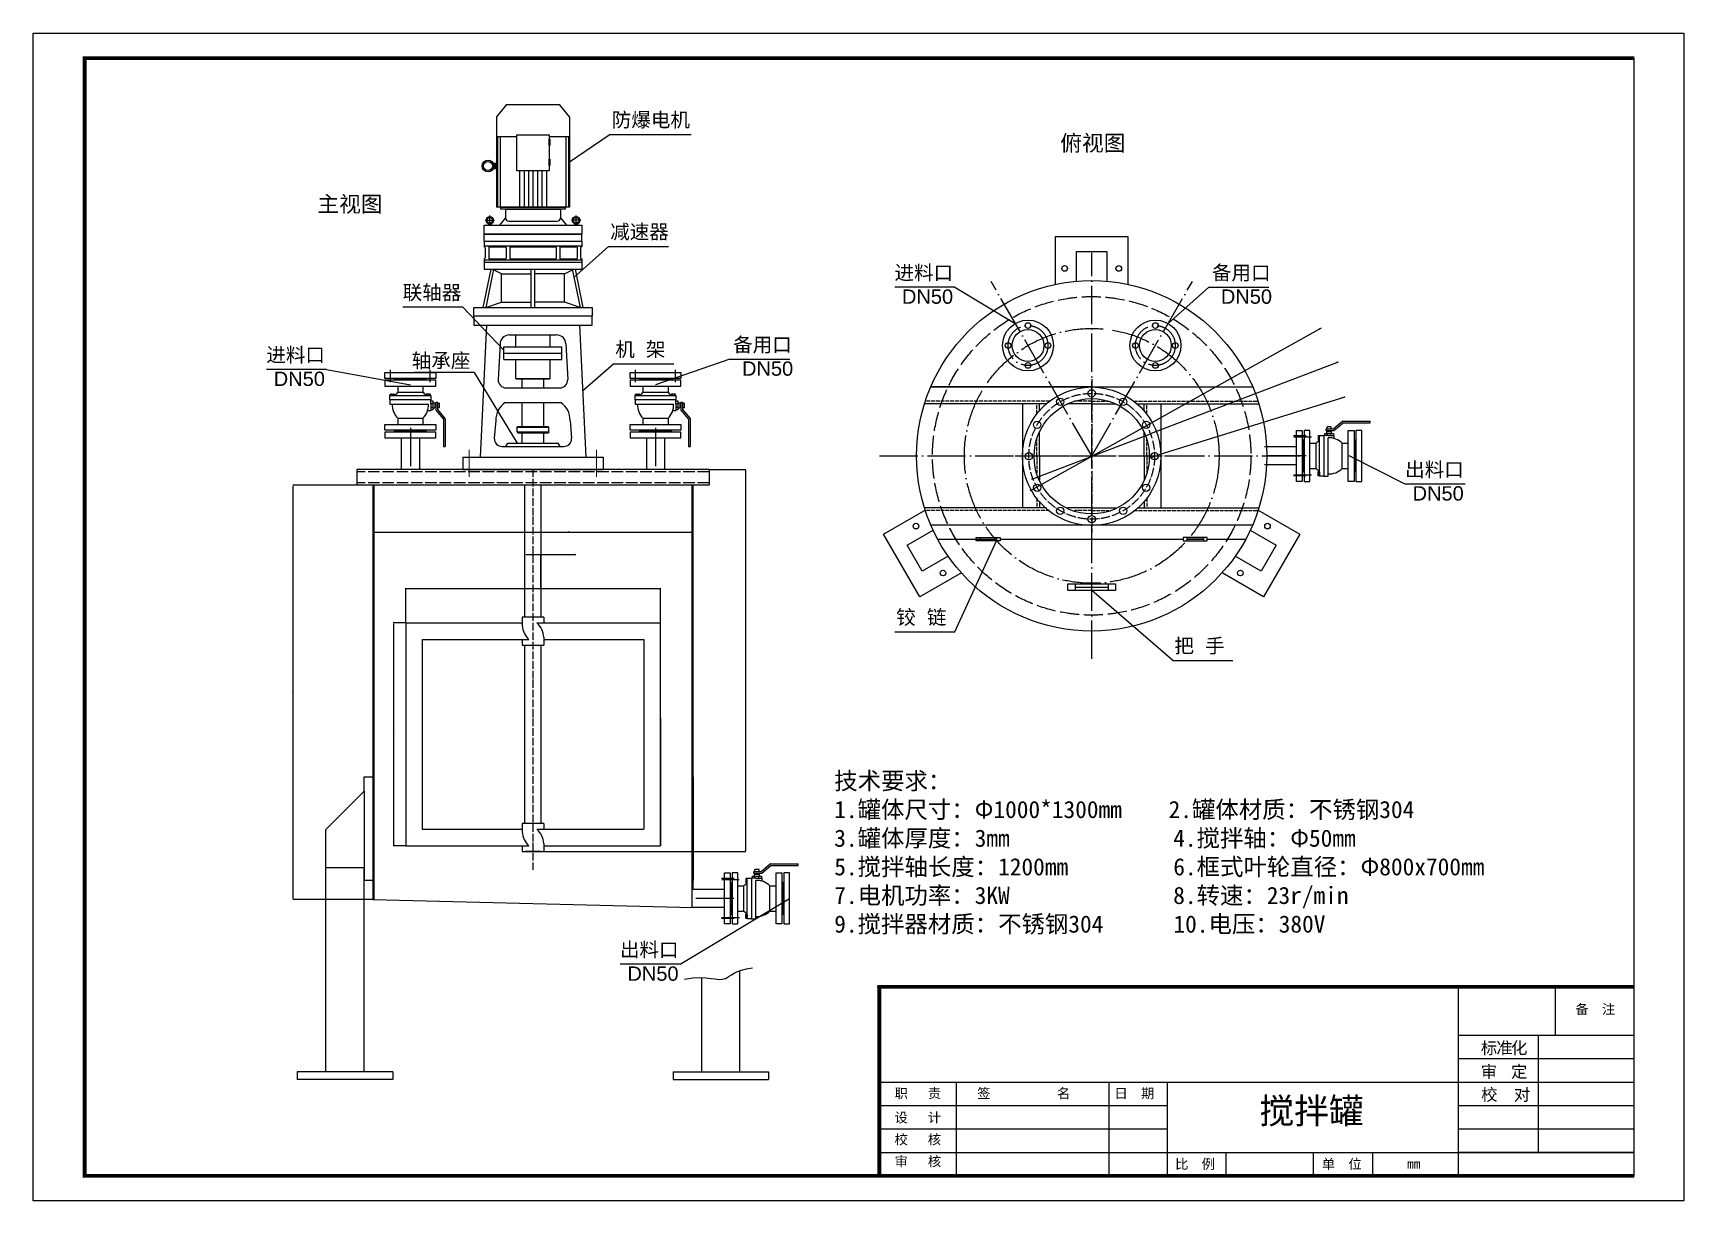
# Model space of a CAD drawing. Header units: millimetres. Extents: x 3187 to 8372, y 1217 to 4883.
import ezdxf

# ---------------------------------------------------------------- set-up
doc = ezdxf.new("R2010")
doc.units = ezdxf.units.MM
for name, pattern in [('ACAD_ISO02W100', [15, 12, -3]), ('ACAD_ISO04W100', [30, 24, -3, 0, -3]), ('ZXX-L', [3.28, 2.5, -0.3, 0.18, -0.3])]:
    doc.linetypes.add(name, pattern=pattern)
doc.layers.add('E 长中心线', color=3, linetype='ZXX-L', lineweight=18)
doc.layers.add('标注线', color=7, linetype='Continuous', lineweight=9)
for name, color, linetype in [('中心线', 1, 'ACAD_ISO04W100'), ('图层1', 2, 'ACAD_ISO02W100'), ('标注', 6, 'Continuous'), ('注释', 3, 'Continuous'), ('虚线', 7, 'ACAD_ISO02W100'), ('轴线', 1, 'ACAD_ISO04W100')]:
    doc.layers.add(name, color=color, linetype=linetype)
doc.styles.get("Standard").update_dxf_attribs({"font": 'arial.ttf'})
doc.styles.add('STYLE1', font='')
doc.styles.get('STYLE1').set_extended_font_data('FangSong_GB2312')
doc.dimstyles.new('ISO-25', dxfattribs={"dimtxt": 2.5, "dimasz": 2.5, "dimexe": 1.25, "dimexo": 0.625, "dimtad": 1, "dimtxsty": 'Standard', "dimcen": 2.5, "dimadec": 0, "dimazin": 0, "dimtfac": 1, "dimtmove": 0, "dimatfit": 3, "dimfxl": 0, "dimarcsym": 0})

msp = doc.modelspace()

# ---------------------------------------------------------------- texts
at = {"char_height": 50, "attachment_point": 1}
for s, insert in [('俯视图', (6412.95, 4562.85)), ('主视图', (4079.864, 4371.225))]:
    msp.add_mtext_dynamic_manual_height_columns(s, width=451.97245, gutter_width=12.5, heights=[0], dxfattribs=dict(at, insert=insert))
at = {"insert": (5703.075, 2562.618), "char_height": 53.9136, "width": 2170.93427, "attachment_point": 1}
msp.add_mtext('{\\fKaiTi_GB2312|b0|i0|c134|p49;技术要求：\\P1.罐体尺寸：Φ1000*1300mm    2.罐体材质：不锈钢304    \\P3.罐体厚度：3mm              4.搅拌轴：Φ50mm\\P5.搅拌轴长度：1200mm         6.框式叶轮直径：Φ800x700mm\\P7.电机功率：3KW              8.转速：23r/min\\P9.搅拌器材质：不锈钢304      10.电压：380V}', dxfattribs=at)
at = {"linetype": 'Continuous', "lineweight": -3, "char_height": 30.64964, "attachment_point": 1}
for s, insert, width in [('{\\fSimSun|b0|i0|c134|p54;备  注}', (8030.776, 1834.321), 410.52998), ('{\\fSimSun|b0|i0|c134|p54;职   责}', (5892.502, 1570.247), 283.58211), ('{\\fSimSun|b0|i0|c134|p54;签          名}', (6152.08, 1570.247), 356.97555), ('{\\fSimSun|b0|i0|c134|p54;日  期}', (6583.046, 1570.247), 283.58211), ('{\\fSimSun|b0|i0|c134|p54;设   计   }', (5892.502, 1494.245), 283.58211), ('{\\fSimSun|b0|i0|c134|p54;校   核   }', (5892.502, 1425.243), 283.58211), ('{\\fSimSun|b0|i0|c134|p54;审   核   }', (5892.502, 1356.492), 283.58211), ('{\\fSimSun|b0|i0|c134|p54;比  例}', (6773.562, 1348.254), 283.58211), ('{\\fSimSun|b0|i0|c134|p54;单  位}', (7234.314, 1348.254), 283.58211), ('{\\fSimSun|b0|i0|c134|p2;mm}', (7502.539, 1348.994), 283.58211)]:
    msp.add_mtext(s, dxfattribs=dict(at, insert=insert, width=width))
at = {"layer": '标注', "insert": (7038.368, 1539.643), "char_height": 80, "attachment_point": 1}
msp.add_mtext_dynamic_manual_height_columns('{\\fSimSun|b0|i0|c134|p34;\\C0;搅拌罐}', width=913.33857, gutter_width=12.5, heights=[0], dxfattribs=at)
at = {"layer": '标注线', "color": 7, "ltscale": 0.13, "attachment_point": 1, "style": 'STYLE1'}
for s, insert, char_height, width in [('标', (7733.658, 1716.186), 37.736, 47.23771), ('准', (7782.174, 1716.186), 37.736, 47.23771), ('化', (7828.58, 1716.186), 37.736, 47.23771), ('审', (7733.658, 1641.962), 37.736, 47.23771), ('定', (7828.58, 1641.962), 37.736, 47.23771), ('校  对', (7734.685, 1569.609), 37.7359, 190.2792)]:
    msp.add_mtext(s, dxfattribs=dict(at, insert=insert, char_height=char_height, width=width))
at = {"layer": '注释', "char_height": 45}
for s, width, insert, attachment_point in [('防爆电机', 451.97245, (5004.351, 4633.359), 1), ('减速器', 451.97245, (4999.265, 4282.014), 1), ('进料口\\PDN50', 188.80723, (6076.388, 4153.37), 3), ('\\pi4.9036;备用口\\P\\pi32.904;DN50', 188.80723, (6884.379, 4153.37), 1), ('联轴器', 451.97245, (4531.907, 4091.423), 3), ('进料口\\PDN50', 188.80723, (4103.419, 3895.348), 3), ('机  架', 451.97245, (5015.236, 3912.726), 1), ('\\pi4.9036;备用口\\P\\pi32.904;DN50', 188.80723, (5380.47, 3927.496), 1), ('轴承座', 451.97245, (4560.186, 3877.559), 3), ('出料口\\PDN50', 188.80723, (7680.129, 3535.684), 3), ('铰  链', 451.97245, (5897.737, 3071.897), 1), ('把  手', 451.97245, (6771.628, 2982.234), 1), ('出料口\\PDN50', 188.80723, (5214.076, 2028.194), 3)]:
    msp.add_mtext_dynamic_manual_height_columns(s, width=width, gutter_width=12.5, heights=[0], dxfattribs=dict(at, insert=insert, attachment_point=attachment_point))

# ---------------------------------------------------------------- blocks, each defined once
blk = doc.blocks.new('*D13')
at = {"layer": 'Defpoints', "color": 0, "transparency": 16777216}
for p in [(4781.8, 3245.9), (4731.8, 3135.7), (4781.8, 3138.5)]:
    blk.add_point(p, dxfattribs=at)
at = {"layer": '标注', "color": 0, "lineweight": -2, "transparency": 16777216}
for p, q in [((4731.8, 3136.3), (4731.8, 3247.1)), ((4734.3, 3245.9), (4779.3, 3245.9)), ((4781.8, 3139.1), (4781.8, 3247.1)), ((4781.8, 3245.9), (4891.2, 3245.9))]:
    blk.add_line(p, q, dxfattribs=at)
at = {"layer": '标注', "color": 0, "transparency": 16777216}
for points in [[(4734.3, 3246.3), (4734.3, 3245.5), (4731.8, 3245.9)], [(4779.3, 3246.3), (4779.3, 3245.5), (4781.8, 3245.9)]]:
    blk.add_solid(points, dxfattribs=at)
at = {"layer": '标注', "color": 0, "transparency": 16777216, "insert": (4887.4, 3247.9), "char_height": 2.5, "attachment_point": 5}
blk.add_mtext('%%C50', dxfattribs=at)
blk = doc.blocks.new('*D14')
at = {"layer": 'Defpoints', "color": 0, "transparency": 16777216}
for p in [(5256.8, 3316.7), (4256.8, 3207), (5256.8, 3213)]:
    blk.add_point(p, dxfattribs=at)
at = {"layer": '标注', "color": 0, "lineweight": -2, "transparency": 16777216}
for p, q in [((4256.8, 3207.7), (4256.8, 3318)), ((4259.3, 3316.7), (5254.3, 3316.7)), ((5256.8, 3213.6), (5256.8, 3318))]:
    blk.add_line(p, q, dxfattribs=at)
at = {"layer": '标注', "color": 0, "transparency": 16777216}
for points in [[(4259.3, 3317.1), (4259.3, 3316.3), (4256.8, 3316.7)], [(5254.3, 3317.1), (5254.3, 3316.3), (5256.8, 3316.7)]]:
    blk.add_solid(points, dxfattribs=at)
at = {"layer": '标注', "color": 0, "transparency": 16777216, "insert": (4872.4, 3318.7), "char_height": 2.5, "attachment_point": 5}
blk.add_mtext('%%C1000', dxfattribs=at)
blk = doc.blocks.new('*D15')
at = {"layer": 'Defpoints', "color": 0, "transparency": 16777216}
for p in [(5309.8, 3513.6), (4781.8, 2313.6), (5424.5, 2313.6)]:
    blk.add_point(p, dxfattribs=at)
at = {"layer": '标注', "color": 0, "lineweight": -2, "transparency": 16777216}
for p, q in [((5310.4, 3513.6), (5425.7, 3513.6)), ((5424.5, 3511.1), (5424.5, 2316.1)), ((4782.4, 2313.6), (5425.7, 2313.6))]:
    blk.add_line(p, q, dxfattribs=at)
at = {"layer": '标注', "color": 0, "transparency": 16777216}
for points in [[(5424, 3511.1), (5424.9, 3511.1), (5424.5, 3513.6)], [(5424, 2316.1), (5424.9, 2316.1), (5424.5, 2313.6)]]:
    blk.add_solid(points, dxfattribs=at)
at = {"layer": '标注', "color": 0, "transparency": 16777216, "insert": (5422.6, 2913.6), "char_height": 2.5, "attachment_point": 5, "rotation": 90}
blk.add_mtext('1200', dxfattribs=at)
blk = doc.blocks.new('110')
for p, q in [((1360484.2, 699181.6), (1360452.6, 699142.1)), ((1360682.1, 699142.1), (1360650.5, 699181.6)), ((1360452.6, 699142.1), (1360452.6, 698859.1)), ((1360682.1, 699142.1), (1360682.1, 698859.1)), ((1360452.6, 699081.1), (1360516.9, 699081.1)), ((1360456, 699081.1), (1360456, 698859.1)), ((1360464.2, 699081.1), (1360464.2, 698859.1)), ((1360617.7, 699081.1), (1360682.1, 699081.1)), ((1360670.5, 699081.1), (1360670.5, 698859.1)), ((1360678.7, 699081.1), (1360678.7, 698859.1)), ((1360448.3, 698979.3), (1360448.3, 698997)), ((1360525.1, 698972.8), (1360525.1, 698859.1)), ((1360539.2, 698972.8), (1360539.2, 698859.1)), ((1360553.3, 698972.8), (1360553.3, 698859.1)), ((1360567.3, 698972.8), (1360567.3, 698859.1)), ((1360581.4, 698972.8), (1360581.4, 698859.1)), ((1360595.5, 698972.8), (1360595.5, 698859.1)), ((1360609.5, 698972.8), (1360609.5, 698859.1)), ((1360682.1, 698859.1), (1360452.6, 698859.1)), ((1360480.8, 698825.7), (1360461.8, 698801.9)), ((1360480.8, 698852.1), (1360480.8, 698825.7)), ((1360653.7, 698852.1), (1360653.7, 698825.7)), ((1360653.7, 698825.7), (1360672.7, 698801.9))]:
    blk.add_line(p, q)
at = {"linetype": 'Continuous', "lineweight": -3}
for p, q in [((1360484.2, 699181.6), (1360650.5, 699181.6)), ((1360480.8, 698852.1), (1360653.7, 698852.1)), ((1360413.9, 698686.1), (1360720.6, 698686.1))]:
    blk.add_line(p, q, dxfattribs=at)
at = {"color": 0}
for p, q in [((1360417.2, 698817.8), (1360446.3, 698817.8)), ((1360427.4, 698801.9), (1360427.4, 698804.2)), ((1360427.4, 698803.6), (1360436.2, 698803.6)), ((1360427.4, 698801.9), (1360436.2, 698801.9)), ((1360431.8, 698801.9), (1360431.8, 698833.2)), ((1360436.2, 698801.9), (1360436.2, 698804.2)), ((1360491.4, 698815.1), (1360643.2, 698815.1)), ((1360717.4, 698817.8), (1360688.3, 698817.8)), ((1360698.4, 698801.9), (1360698.4, 698804.2)), ((1360707.2, 698803.6), (1360698.4, 698803.6)), ((1360707.2, 698801.9), (1360698.4, 698801.9)), ((1360702.8, 698801.9), (1360702.8, 698833.2)), ((1360707.2, 698801.9), (1360707.2, 698804.2)), ((1360413.9, 698752.6), (1360413.9, 698774.5)), ((1360413.9, 698774.5), (1360720.6, 698774.5)), ((1360413.9, 698752.6), (1360413.9, 698734.5)), ((1360413.9, 698752.6), (1360720.6, 698752.6)), ((1360720.6, 698752.6), (1360720.6, 698774.5)), ((1360720.6, 698752.6), (1360720.6, 698734.5)), ((1360413.9, 698737.6), (1360720.6, 698737.6)), ((1360413.9, 698734.5), (1360414.2, 698734.5)), ((1360417.5, 698731.2), (1360417.5, 698699.6)), ((1360428.5, 698732.3), (1360428.5, 698698.5)), ((1360430.7, 698734.5), (1360481, 698734.5)), ((1360483.2, 698732.3), (1360483.2, 698698.5)), ((1360494.2, 698732.3), (1360494.2, 698698.5)), ((1360496.4, 698734.5), (1360638.2, 698734.5)), ((1360640.4, 698732.3), (1360640.4, 698698.5)), ((1360651.3, 698732.3), (1360651.3, 698698.5)), ((1360653.5, 698734.5), (1360703.9, 698734.5)), ((1360706.1, 698732.3), (1360706.1, 698698.5)), ((1360717, 698731.2), (1360717, 698699.6)), ((1360720.3, 698734.5), (1360720.6, 698734.5)), ((1360434.9, 698664.2), (1360410.2, 698543.7)), ((1360413.9, 698696.4), (1360414.2, 698696.4)), ((1360413.9, 698696.4), (1360413.9, 698686.1)), ((1360413.9, 698693.8), (1360720.6, 698693.8)), ((1360413.9, 698686.1), (1360413.9, 698664.2)), ((1360413.9, 698686.1), (1360720.6, 698686.1)), ((1360413.9, 698664.2), (1360720.6, 698664.2)), ((1360443.8, 698664.2), (1360419.1, 698543.7)), ((1360430.7, 698696.4), (1360481, 698696.4)), ((1360468.7, 698649.7), (1360443.4, 698662.5)), ((1360468.7, 698560.9), (1360468.7, 698649.7)), ((1360468.7, 698649.7), (1360561.8, 698649.7)), ((1360496.4, 698696.4), (1360638.2, 698696.4)), ((1360561.8, 698543.7), (1360561.8, 698664.2)), ((1360572.8, 698543.7), (1360572.8, 698664.2)), ((1360665.9, 698649.7), (1360572.8, 698649.7)), ((1360653.5, 698696.4), (1360703.9, 698696.4)), ((1360665.9, 698649.7), (1360691.1, 698662.5)), ((1360665.9, 698560.9), (1360665.9, 698649.7)), ((1360690.8, 698664.2), (1360715.4, 698543.7)), ((1360699.7, 698664.2), (1360724.4, 698543.7)), ((1360720.3, 698696.4), (1360720.6, 698696.4)), ((1360720.6, 698696.4), (1360720.6, 698686.1)), ((1360720.6, 698686.1), (1360720.6, 698664.2)), ((1360419.1, 698543.7), (1360468.7, 698560.9)), ((1360468.7, 698560.9), (1360561.8, 698560.9)), ((1360665.9, 698560.9), (1360572.8, 698560.9)), ((1360715.4, 698543.7), (1360665.9, 698560.9)), ((1360421.4, 698488.9), (1360401.4, 698074.3)), ((1360492.9, 698457.6), (1360641.7, 698457.6)), ((1360513.4, 698420.1), (1360513.4, 698457.6)), ((1360621.2, 698420.1), (1360621.2, 698457.6)), ((1360713.2, 698488.9), (1360733.2, 698074.3)), ((1360463.8, 698429.8), (1360458.1, 698317.5)), ((1360476, 698420.1), (1360658.5, 698420.1)), ((1360476, 698400.2), (1360476, 698420.1)), ((1360476, 698380.3), (1360476, 698400.2)), ((1360476, 698400.2), (1360658.5, 698400.2)), ((1360658.5, 698400.2), (1360658.5, 698420.1)), ((1360658.5, 698380.3), (1360658.5, 698400.2)), ((1360670.7, 698429.8), (1360676.4, 698317.5)), ((1360476, 698380.3), (1360658.5, 698380.3)), ((1360513.4, 698321.3), (1360513.4, 698380.3)), ((1360513.4, 698321.3), (1360513.4, 698367.3)), ((1360621.2, 698321.3), (1360621.2, 698380.3)), ((1360621.2, 698321.3), (1360621.2, 698367.3)), ((1360483, 698291.5), (1360651.6, 698291.5)), ((1360513.4, 698321.3), (1360515, 698319.7)), ((1360513.4, 698321.3), (1360621.2, 698321.3)), ((1360515, 698319.7), (1360619.5, 698319.7)), ((1360515, 698319.7), (1360619.5, 698319.7)), ((1360533.3, 698291.5), (1360533.3, 698319.7)), ((1360601.3, 698291.5), (1360601.3, 698319.7)), ((1360621.2, 698321.3), (1360619.5, 698319.7)), ((1360479.9, 698245.5), (1360654.7, 698245.5)), ((1360533.3, 698170.1), (1360533.3, 698245.5)), ((1360601.3, 698170.1), (1360601.3, 698245.5)), ((1360450.8, 698189.7), (1360445.9, 698133.5)), ((1360683.7, 698189.7), (1360688.7, 698133.5)), ((1360517.5, 698167.6), (1360520, 698170.1)), ((1360517.5, 698153.5), (1360517.5, 698167.6)), ((1360617.1, 698167.6), (1360517.5, 698167.6)), ((1360517.5, 698153.5), (1360520, 698151)), ((1360517.5, 698153.5), (1360617.1, 698153.5)), ((1360520, 698170.1), (1360614.6, 698170.1)), ((1360520, 698151), (1360614.6, 698151)), ((1360533.3, 698117.7), (1360533.3, 698151)), ((1360601.3, 698117.7), (1360601.3, 698151)), ((1360617.1, 698167.6), (1360614.6, 698170.1)), ((1360617.1, 698153.5), (1360614.6, 698151)), ((1360617.1, 698153.5), (1360617.1, 698167.6)), ((1360470.7, 698107.6), (1360663.8, 698107.6)), ((1360481.6, 698107.6), (1360488.5, 698117.7)), ((1360488.5, 698117.7), (1360646.1, 698117.7)), ((1360653, 698107.6), (1360646.1, 698117.7)), ((1360347.3, 698074.3), (1360347.3, 698035.9)), ((1360347.3, 698074.3), (1360787.3, 698074.3)), ((1360347.3, 698035.9), (1360787.3, 698035.9)), ((1360787.3, 698074.3), (1360787.3, 698035.9))]:
    blk.add_line(p, q, dxfattribs=at)
for points in [[(1360516.9, 699086.1), (1360617.7, 699086.1), (1360617.7, 698972.8), (1360516.9, 698972.8)], [(1360617.7, 699072.5), (1360620.4, 699072.5), (1360620.4, 699052.5), (1360617.7, 699052.5)], [(1360617.7, 699009.4), (1360620.4, 699009.4), (1360620.4, 698989.4), (1360617.7, 698989.4)], [(1360444.8, 698997), (1360451.8, 698997), (1360451.8, 698979.3), (1360444.8, 698979.3)], [(1360466.6, 698859.1), (1360668, 698859.1), (1360668, 698852.1), (1360466.6, 698852.1)], [(1360413.9, 698801.9), (1360720.6, 698801.9), (1360720.6, 698774.5), (1360413.9, 698774.5)]]:
    blk.add_lwpolyline(points, close=True)
at = {"linetype": 'Continuous', "lineweight": -3}
for points in [[(1360381.4, 698543.7), (1360753.1, 698543.7), (1360753.1, 698516.3), (1360381.4, 698516.3)], [(1360381.4, 698488.9), (1360753.1, 698488.9), (1360753.1, 698516.3), (1360381.4, 698516.3)]]:
    blk.add_lwpolyline(points, close=True, dxfattribs=at)
for radius in [18.4, 14.5]:
    blk.add_circle((1360426.3, 698988.2), radius)
at = {"color": 0}
for centre, radius in [((1360431.8, 698817.8), 11.8), ((1360431.8, 698817.8), 9.12), ((1360702.8, 698817.8), 11.8), ((1360702.8, 698817.8), 9.12)]:
    blk.add_circle(centre, radius, dxfattribs=at)
for centre, radius, start, end in [((1360423, 698804.2), 4.38, 0, 57.2084), ((1360440.5, 698804.2), 4.38, 122.7916, 180), ((1360491.4, 698825.7), 10.5, 180, 270), ((1360643.2, 698825.7), 10.5, 270, 0), ((1360694, 698804.2), 4.38, 0, 57.2084), ((1360711.5, 698804.2), 4.38, 122.7916, 180), ((1360414.2, 698731.2), 3.29, 0, 90), ((1360414.2, 698699.6), 3.29, 270, 0), ((1360430.7, 698732.3), 2.19, 90, 180), ((1360430.7, 698698.5), 2.19, 180, 270), ((1360481, 698732.3), 2.19, 0, 90), ((1360481, 698698.5), 2.19, 270, 0), ((1360496.4, 698732.3), 2.19, 90, 180), ((1360496.4, 698698.5), 2.19, 180, 270), ((1360638.2, 698732.3), 2.19, 0, 90), ((1360638.2, 698698.5), 2.19, 270, 0), ((1360653.5, 698732.3), 2.19, 90, 180), ((1360653.5, 698698.5), 2.19, 180, 270), ((1360703.9, 698732.3), 2.19, 0, 90), ((1360703.9, 698698.5), 2.19, 270, 0), ((1360720.3, 698731.2), 3.29, 90, 180), ((1360720.3, 698699.6), 3.29, 180, 270), ((1360492.9, 698428.6), 29, 90, 177.553), ((1360641.7, 698428.6), 29, 2.447, 90), ((1360483, 698316.4), 24.9, 177.553, 270), ((1360651.6, 698316.4), 24.9, 270, 2.447), ((1360516, 698191.2), 65.2, 123.6957, 181.3187), ((1360618.5, 698191.2), 65.2, 358.6813, 56.3043), ((1360470.7, 698132.5), 24.9, 177.553, 270), ((1360663.8, 698132.5), 24.9, 270, 2.447)]:
    blk.add_arc(centre, radius, start, end, dxfattribs=at)
at = {"layer": 'E 长中心线', "color": 1, "ltscale": 50}
for p, q in [((1360367.3, 698012.5), (1360367.3, 698097.2)), ((1360767.3, 698012.5), (1360767.3, 698097.2))]:
    blk.add_line(p, q, dxfattribs=at)
blk = doc.blocks.new('*D12')
at = {"layer": 'Defpoints', "color": 0, "transparency": 16777216}
for p in [(4003.6, 3463.6), (4203.8, 3463.6), (4253.8, 2163.6)]:
    blk.add_point(p, dxfattribs=at)
at = {"layer": '标注', "color": 0, "lineweight": -2, "transparency": 16777216}
for p, q in [((4203.1, 3463.6), (4002.4, 3463.6)), ((4003.6, 2166.1), (4003.6, 3461.1)), ((4253.1, 2163.6), (4002.4, 2163.6))]:
    blk.add_line(p, q, dxfattribs=at)
at = {"layer": '标注', "color": 0, "transparency": 16777216}
for points in [[(4003.2, 3461.1), (4004, 3461.1), (4003.6, 3463.6)], [(4003.2, 2166.1), (4004, 2166.1), (4003.6, 2163.6)]]:
    blk.add_solid(points, dxfattribs=at)
at = {"layer": '标注', "color": 0, "transparency": 16777216, "insert": (4001.7, 2813.6), "char_height": 2.5, "attachment_point": 5, "rotation": 90}
blk.add_mtext('1300', dxfattribs=at)
blk = doc.blocks.new('*D16')
at = {"layer": 'Defpoints', "color": 0, "transparency": 16777216}
for p in [(4357.1, 3031.5), (4319, 2331.5), (4357.1, 2331.5)]:
    blk.add_point(p, dxfattribs=at)
at = {"layer": '标注', "color": 0, "lineweight": -2, "transparency": 16777216}
for p, q in [((4356.5, 3031.5), (4317.7, 3031.5)), ((4319, 3029), (4319, 2334)), ((4356.5, 2331.5), (4317.7, 2331.5))]:
    blk.add_line(p, q, dxfattribs=at)
at = {"layer": '标注', "color": 0, "transparency": 16777216}
for points in [[(4318.6, 3029), (4319.4, 3029), (4319, 3031.5)], [(4318.6, 2334), (4319.4, 2334), (4319, 2331.5)]]:
    blk.add_solid(points, dxfattribs=at)
at = {"layer": '标注', "color": 0, "transparency": 16777216, "insert": (4317.1, 2681.5), "char_height": 2.5, "attachment_point": 5, "rotation": 90}
blk.add_mtext('700', dxfattribs=at)
blk = doc.blocks.new('*D17')
at = {"layer": 'Defpoints', "color": 0, "transparency": 16777216}
for p in [(5157.1, 3139.3), (4357.1, 3031.5), (5157.1, 3031.5)]:
    blk.add_point(p, dxfattribs=at)
at = {"layer": '标注', "color": 0, "lineweight": -2, "transparency": 16777216}
for p, q in [((4357.1, 3032.1), (4357.1, 3140.6)), ((4359.6, 3139.3), (5154.6, 3139.3)), ((5157.1, 3032.1), (5157.1, 3140.6))]:
    blk.add_line(p, q, dxfattribs=at)
at = {"layer": '标注', "color": 0, "transparency": 16777216}
for points in [[(4359.6, 3139.8), (4359.6, 3138.9), (4357.1, 3139.3)], [(5154.6, 3139.8), (5154.6, 3138.9), (5157.1, 3139.3)]]:
    blk.add_solid(points, dxfattribs=at)
at = {"layer": '标注', "color": 0, "transparency": 16777216, "insert": (4757.1, 3141.2), "char_height": 2.5, "attachment_point": 5}
blk.add_mtext('{\\fISOCPEUR|b0|i0|c0|p34;%%C}800', dxfattribs=at)
blk = doc.blocks.new('*D18')
at = {"layer": 'Defpoints', "color": 0, "transparency": 16777216}
for p in [(6701.6, 3660.6), (6321.7, 3448.7)]:
    blk.add_point(p, dxfattribs=at)
at = {"layer": '标注', "color": 0, "lineweight": -2, "transparency": 16777216}
for p, q in [((7231.9, 3956.4), (6703.8, 3661.8)), ((6321.7, 3448.7), (6701.6, 3660.6)), ((6319.5, 3447.5), (6317.3, 3446.3))]:
    blk.add_line(p, q, dxfattribs=at)
at = {"layer": '标注', "color": 0, "transparency": 16777216}
for points in [[(6703.6, 3662.2), (6704, 3661.5), (6701.6, 3660.6)], [(6319.3, 3447.8), (6319.7, 3447.1), (6321.7, 3448.7)]]:
    blk.add_solid(points, dxfattribs=at)
at = {"layer": '标注', "color": 0, "transparency": 16777216, "insert": (7226.8, 3955.8), "char_height": 2.5, "attachment_point": 5, "rotation": 29.1535}
blk.add_mtext('∅435', dxfattribs=at)
blk = doc.blocks.new('*D19')
at = {"layer": 'Defpoints', "color": 0, "transparency": 16777216}
for p in [(6696.1, 3625.2), (6327.1, 3484.1)]:
    blk.add_point(p, dxfattribs=at)
at = {"layer": '标注', "color": 0, "lineweight": -2, "transparency": 16777216}
for p, q in [((7285.8, 3850.5), (6698.5, 3626)), ((6327.1, 3484.1), (6696.1, 3625.2)), ((6324.8, 3483.2), (6322.5, 3482.4))]:
    blk.add_line(p, q, dxfattribs=at)
at = {"layer": '标注', "color": 0, "transparency": 16777216}
for points in [[(6698.3, 3626.4), (6698.6, 3625.7), (6696.1, 3625.2)], [(6324.7, 3483.6), (6325, 3482.9), (6327.1, 3484.1)]]:
    blk.add_solid(points, dxfattribs=at)
at = {"layer": '标注', "color": 0, "transparency": 16777216, "insert": (7280.6, 3850.7), "char_height": 2.5, "attachment_point": 5, "rotation": 20.9164}
blk.add_mtext('∅395', dxfattribs=at)
blk = doc.blocks.new('*D20')
at = {"layer": 'Defpoints', "color": 0, "transparency": 16777216}
for p in [(6698.2, 3551.2), (6720.1, 3558.1)]:
    blk.add_point(p, dxfattribs=at)
at = {"layer": '标注', "color": 0, "lineweight": -2, "transparency": 16777216}
for p, q in [((7306.3, 3740.6), (6722.5, 3558.8)), ((6695.8, 3550.5), (6693.4, 3549.7)), ((6698.2, 3551.2), (6720.1, 3558.1))]:
    blk.add_line(p, q, dxfattribs=at)
at = {"layer": '标注', "color": 0, "transparency": 16777216}
for points in [[(6695.6, 3550.9), (6695.9, 3550.1), (6698.2, 3551.2)], [(6722.4, 3559.2), (6722.6, 3558.4), (6720.1, 3558.1)]]:
    blk.add_solid(points, dxfattribs=at)
at = {"layer": '标注', "color": 0, "transparency": 16777216, "insert": (7299.8, 3740.6), "char_height": 2.5, "attachment_point": 5, "rotation": 17.2948}
blk.add_mtext('12-%%C23', dxfattribs=at)

# ---------------------------------------------------------------- dimensions: what is measured, and where the dimension line sits
at = {"layer": '标注'}
for p1, p2, picture, middle in [((6321.684, 3448.692), (6701.577, 3660.603), '*D18', (7227.763, 3954.119)), ((6327.145, 3484.139), (6696.116, 3625.156), '*D19', (7281.323, 3848.817))]:
    dim = msp.add_diameter_dim_2p(p1=p1, p2=p2, dimstyle='ISO-25', dxfattribs=at)
    dim.commit()
    dim.dimension.update_dxf_attribs({"geometry": picture, "text_midpoint": middle, "dimtype": 163})
dim = msp.add_diameter_dim_2p(p1=(6698.15, 3551.229), p2=(6720.111, 3558.067), text='12-%%C23', dimstyle='ISO-25', dxfattribs=at)
dim.commit()
dim.dimension.update_dxf_attribs({"geometry": '*D20', "text_midpoint": (7300.417, 3738.754), "dimtype": 163})
for base, p1, p2, picture, middle in [((5424.463, 2313.593), (5309.773, 3513.593), (4781.773, 2313.593), '*D15', (5422.561, 2913.593)), ((4003.603, 3463.593), (4253.773, 2163.593), (4203.773, 3463.593), '*D12', (4001.701, 2813.593)), ((4318.99, 2331.475), (4357.127, 3031.475), (4357.127, 2331.475), '*D16', (4317.089, 2681.475))]:
    dim = msp.add_linear_dim(base=base, p1=p1, p2=p2, angle=90, dimstyle='ISO-25', dxfattribs=at)
    dim.commit()
    dim.dimension.update_dxf_attribs({"geometry": picture, "text_midpoint": middle})
for base, p1, p2, text, picture, middle in [((5256.773, 3316.71), (4256.773, 3207.039), (5256.773, 3212.967), '%%C<>', '*D14', (4872.409, 3316.71)), ((4781.773, 3245.889), (4731.773, 3135.705), (4781.773, 3138.458), '%%C<>', '*D13', (4887.398, 3245.889)), ((5157.127, 3139.346), (4357.127, 3031.475), (5157.127, 3031.475), '{\\fISOCPEUR|b0|i0|c0|p34;%%C}<>', '*D17', (4757.127, 3139.346))]:
    dim = msp.add_linear_dim(base=base, p1=p1, p2=p2, text=text, dimstyle='ISO-25', dxfattribs=at)
    dim.commit()
    dim.dimension.update_dxf_attribs({"geometry": picture, "text_midpoint": middle, "dimtype": 160})

# ---------------------------------------------------------------- linework, layer by layer
for p, q in [((8215.58, 1295.758), (8215.58, 4804.425)), ((6398.23, 4244.952), (6625.03, 4244.952)), ((6398.23, 4094.134), (6398.23, 4244.952)), ((6625.03, 4244.952), (6625.03, 4094.134)), ((6464.38, 4197.702), (6558.88, 4197.702)), ((6464.38, 4103.918), (6464.38, 4197.702)), ((6558.88, 4197.702), (6558.88, 4103.918)), ((4291.833, 3817.128), (4451.833, 3817.128)), ((4291.833, 3799.128), (4291.833, 3817.128)), ((4451.833, 3799.128), (4291.833, 3799.128)), ((4451.833, 3793.128), (4291.833, 3793.128)), ((4291.833, 3793.128), (4291.833, 3775.128)), ((4309.333, 3817.128), (4309.333, 3817.128)), ((4451.833, 3817.128), (4451.833, 3799.128)), ((4451.833, 3775.128), (4451.833, 3793.128)), ((5061.714, 3817.128), (5221.714, 3817.128)), ((5061.714, 3799.128), (5061.714, 3817.128)), ((5221.714, 3799.128), (5061.714, 3799.128)), ((5221.714, 3793.128), (5061.714, 3793.128)), ((5061.714, 3793.128), (5061.714, 3775.128)), ((5079.214, 3817.128), (5079.214, 3817.128)), ((5221.714, 3817.128), (5221.714, 3799.128)), ((5221.714, 3775.128), (5221.714, 3793.128)), ((4291.833, 3775.128), (4451.833, 3775.128)), ((4309.333, 3775.128), (4309.333, 3775.128)), ((4312.364, 3748.767), (4312.364, 3746.325)), ((4319.265, 3748.767), (4319.265, 3746.325)), ((4332.359, 3775.128), (4332.359, 3755.65)), ((4332.359, 3755.65), (4411.307, 3755.65)), ((4411.307, 3775.128), (4411.307, 3755.65)), ((4424.401, 3748.767), (4424.401, 3746.325)), ((4431.302, 3748.767), (4431.302, 3746.325)), ((5061.714, 3775.128), (5221.714, 3775.128)), ((5079.214, 3775.128), (5079.214, 3775.128)), ((5082.244, 3748.767), (5082.244, 3746.325)), ((5089.146, 3748.767), (5089.146, 3746.325)), ((5102.24, 3775.128), (5102.24, 3755.65)), ((5102.24, 3755.65), (5181.188, 3755.65)), ((5181.188, 3775.128), (5181.188, 3755.65)), ((5194.281, 3748.767), (5194.281, 3746.325)), ((5201.183, 3748.767), (5201.183, 3746.325)), ((6511.63, 3772.148), (6005.904, 3772.148)), ((6005.904, 3772.148), (7017.357, 3772.148)), ((4426.232, 3698.615), (4435.912, 3698.615)), ((4435.912, 3728.478), (4442.227, 3728.478)), ((4435.912, 3720.138), (4442.227, 3720.138)), ((4435.912, 3718.12), (4435.912, 3698.615)), ((4435.912, 3709.198), (4442.227, 3709.198)), ((4442.227, 3700.858), (4435.912, 3700.858)), ((4442.227, 3728.478), (4442.227, 3700.858)), ((4442.227, 3722.414), (4448.476, 3722.414)), ((4442.227, 3706.922), (4448.476, 3706.922)), ((4448.476, 3722.414), (4448.476, 3706.922)), ((4448.476, 3719.261), (4451.546, 3719.261)), ((4448.476, 3710.075), (4451.546, 3710.075)), ((4451.546, 3724.665), (4451.546, 3699.875)), ((4451.546, 3724.665), (4456.546, 3724.665)), ((4451.546, 3699.875), (4475.715, 3670.854)), ((4456.546, 3724.665), (4456.546, 3701.684)), ((4456.546, 3721.254), (4462.87, 3721.254)), ((4456.546, 3708.082), (4462.87, 3708.082)), ((4456.546, 3701.684), (4480.484, 3672.941)), ((4462.87, 3708.082), (4462.87, 3721.254)), ((5196.112, 3698.615), (5205.792, 3698.615)), ((5205.792, 3728.478), (5212.107, 3728.478)), ((5205.792, 3720.138), (5212.107, 3720.138)), ((5205.792, 3718.12), (5205.792, 3698.615)), ((5205.792, 3709.198), (5212.107, 3709.198)), ((5212.107, 3700.858), (5205.792, 3700.858)), ((5212.107, 3728.478), (5212.107, 3700.858)), ((5212.107, 3722.414), (5218.356, 3722.414)), ((5212.107, 3706.922), (5218.356, 3706.922)), ((5218.356, 3722.414), (5218.356, 3706.922)), ((5218.356, 3719.261), (5221.426, 3719.261)), ((5218.356, 3710.075), (5221.426, 3710.075)), ((5221.426, 3724.665), (5221.426, 3699.875)), ((5221.426, 3724.665), (5226.426, 3724.665)), ((5221.426, 3699.875), (5245.596, 3670.854)), ((5226.426, 3724.665), (5226.426, 3701.684)), ((5226.426, 3721.254), (5232.751, 3721.254)), ((5226.426, 3708.082), (5232.751, 3708.082)), ((5226.426, 3701.684), (5250.364, 3672.941)), ((5232.751, 3708.082), (5232.751, 3721.254)), ((6369.238, 3719.058), (5986.372, 3719.058)), ((6294.134, 3719.058), (6294.134, 3392.845)), ((6347.224, 3698.344), (6347.224, 3719.058)), ((6511.63, 3719.058), (6435.932, 3719.058)), ((6511.63, 3719.058), (6587.329, 3719.058)), ((6654.023, 3719.058), (7036.889, 3719.058)), ((6676.037, 3698.344), (6676.037, 3719.058)), ((6729.127, 3719.058), (6729.127, 3392.845)), ((4291.833, 3654.662), (4451.833, 3654.662)), ((4291.833, 3636.662), (4291.833, 3654.662)), ((4451.833, 3636.662), (4291.833, 3636.662)), ((4451.833, 3630.662), (4291.833, 3630.662)), ((4291.833, 3630.662), (4291.833, 3612.662)), ((4309.333, 3654.662), (4309.333, 3654.662)), ((4332.359, 3674.051), (4332.359, 3654.662)), ((4332.359, 3674.051), (4411.307, 3674.051)), ((4411.307, 3674.263), (4411.307, 3654.662)), ((4451.833, 3654.662), (4451.833, 3636.662)), ((4451.833, 3612.662), (4451.833, 3630.662)), ((4475.715, 3670.854), (4475.715, 3585.791)), ((4480.715, 3672.301), (4480.715, 3585.791)), ((5061.714, 3654.662), (5221.714, 3654.662)), ((5061.714, 3636.662), (5061.714, 3654.662)), ((5221.714, 3636.662), (5061.714, 3636.662)), ((5221.714, 3630.662), (5061.714, 3630.662)), ((5061.714, 3630.662), (5061.714, 3612.662)), ((5079.214, 3654.662), (5079.214, 3654.662)), ((5102.24, 3674.051), (5102.24, 3654.662)), ((5102.24, 3674.051), (5181.188, 3674.051)), ((5181.188, 3674.263), (5181.188, 3654.662)), ((5221.714, 3654.662), (5221.714, 3636.662)), ((5221.714, 3612.662), (5221.714, 3630.662)), ((5245.596, 3670.854), (5245.596, 3585.791)), ((5250.596, 3672.301), (5250.596, 3585.791)), ((6347.224, 3555.952), (6347.224, 3631.651)), ((6676.037, 3555.952), (6676.037, 3631.651)), ((7155.039, 3475.952), (7155.039, 3635.952)), ((7155.039, 3635.952), (7173.039, 3635.952)), ((7173.039, 3635.952), (7173.039, 3475.952)), ((7197.039, 3635.952), (7179.039, 3635.952)), ((7179.039, 3635.952), (7179.039, 3475.952)), ((7197.039, 3475.952), (7197.039, 3635.952)), ((7247.502, 3640.664), (7270.483, 3640.664)), ((7247.502, 3635.664), (7247.502, 3640.664)), ((7247.502, 3635.664), (7272.293, 3635.664)), ((7249.754, 3626.345), (7249.754, 3632.594)), ((7249.754, 3632.594), (7265.245, 3632.594)), ((7250.913, 3640.664), (7250.913, 3646.989)), ((7264.086, 3646.989), (7250.913, 3646.989)), ((7252.906, 3632.594), (7252.906, 3635.664)), ((7262.093, 3632.594), (7262.093, 3635.664)), ((7264.086, 3640.664), (7264.086, 3646.989)), ((7265.245, 3626.345), (7265.245, 3632.594)), ((7270.483, 3640.664), (7299.226, 3664.602)), ((7272.293, 3635.664), (7301.314, 3659.834)), ((7299.866, 3664.834), (7386.376, 3664.834)), ((7301.314, 3659.834), (7386.376, 3659.834)), ((7317.506, 3475.952), (7317.506, 3635.952)), ((7317.506, 3635.952), (7335.506, 3635.952)), ((7335.506, 3635.952), (7335.506, 3475.952)), ((7359.506, 3635.952), (7341.506, 3635.952)), ((7341.506, 3635.952), (7341.506, 3475.952)), ((7359.506, 3475.952), (7359.506, 3635.952)), ((7386.376, 3659.834), (7386.376, 3664.834)), ((4291.833, 3612.662), (4451.833, 3612.662)), ((4309.333, 3612.662), (4309.333, 3612.662)), ((4343.333, 3612.662), (4343.333, 3513.593)), ((4400.333, 3612.662), (4400.333, 3513.593)), ((4475.715, 3585.791), (4480.715, 3585.791)), ((5061.714, 3612.662), (5221.714, 3612.662)), ((5079.214, 3612.662), (5079.214, 3612.662)), ((5113.214, 3612.662), (5113.214, 3513.593)), ((5170.214, 3612.662), (5170.214, 3513.593)), ((5245.596, 3585.791), (5250.596, 3585.791)), ((7154.932, 3584.452), (7053.994, 3584.452)), ((7197.039, 3595.426), (7216.517, 3595.426)), ((7216.517, 3516.478), (7216.517, 3595.426)), ((7223.401, 3615.421), (7225.842, 3615.421)), ((7223.401, 3608.519), (7225.842, 3608.519)), ((7243.689, 3620.03), (7243.689, 3626.345)), ((7243.689, 3626.345), (7271.309, 3626.345)), ((7252.03, 3620.03), (7252.03, 3626.345)), ((7254.047, 3620.03), (7273.552, 3620.03)), ((7262.969, 3620.03), (7262.969, 3626.345)), ((7271.309, 3626.345), (7271.309, 3620.03)), ((7273.552, 3610.35), (7273.552, 3620.03)), ((7297.905, 3595.426), (7317.506, 3595.426)), ((7298.116, 3516.478), (7298.116, 3595.426)), ((6347.224, 3555.952), (6347.224, 3480.253)), ((6676.037, 3555.952), (6676.037, 3480.253)), ((7154.932, 3527.452), (7053.994, 3527.452)), ((7056.994, 3527.375), (7056.994, 3527.452)), ((5309.773, 3513.593), (4203.773, 3513.593)), ((4203.773, 3513.593), (4203.773, 3463.593)), ((4756.773, 3513.593), (4781.773, 3513.593)), ((5309.773, 3513.593), (5309.773, 3463.593)), ((7155.039, 3493.452), (7155.039, 3493.452)), ((7173.039, 3475.952), (7155.039, 3475.952)), ((7179.039, 3475.952), (7197.039, 3475.952)), ((7197.039, 3516.478), (7216.517, 3516.478)), ((7197.039, 3493.452), (7197.039, 3493.452)), ((7223.401, 3503.384), (7225.842, 3503.384)), ((7223.401, 3496.482), (7225.842, 3496.482)), ((7298.116, 3516.478), (7317.506, 3516.478)), ((7317.506, 3493.452), (7317.506, 3493.452)), ((7335.506, 3475.952), (7317.506, 3475.952)), ((7341.506, 3475.952), (7359.506, 3475.952)), ((7359.506, 3493.452), (7359.506, 3493.452)), ((5309.773, 3463.593), (4203.773, 3463.593)), ((4253.773, 3463.593), (4253.773, 2163.593)), ((4256.773, 3463.593), (4256.773, 2163.517)), ((4256.773, 3463.593), (4256.773, 2163.593)), ((4731.773, 3049.356), (4731.773, 3463.593)), ((4781.773, 3463.593), (4781.773, 3049.356)), ((5256.773, 2138.066), (5256.773, 3463.593)), ((5259.773, 2195.066), (5259.773, 3463.593)), ((5858.239, 3309.659), (5988.851, 3385.068)), ((6369.238, 3392.845), (5986.372, 3392.845)), ((6347.224, 3413.559), (6347.224, 3392.845)), ((6511.63, 3392.845), (6435.932, 3392.845)), ((6511.63, 3392.845), (6587.329, 3392.845)), ((6654.023, 3392.845), (7036.889, 3392.845)), ((6676.037, 3413.559), (6676.037, 3392.845)), ((7034.41, 3385.068), (7165.022, 3309.659)), ((5932.234, 3275.996), (6013.452, 3322.888)), ((6005.904, 3339.756), (7017.357, 3339.756)), ((7009.808, 3322.888), (7091.027, 3275.996)), ((5971.639, 3113.244), (5858.239, 3309.659)), ((5979.484, 3194.157), (5932.234, 3275.996)), ((7091.027, 3275.996), (7043.777, 3194.157)), ((7165.022, 3309.659), (7051.622, 3113.244)), ((6060.702, 3241.049), (5979.484, 3194.157)), ((7043.777, 3194.157), (6962.558, 3241.049)), ((6102.251, 3188.653), (5971.639, 3113.244)), ((7051.622, 3113.244), (6921.01, 3188.653)), ((4357.127, 3031.475), (4357.127, 2331.475)), ((4357.127, 3031.475), (4723.118, 3031.475)), ((4723.118, 3049.356), (4723.118, 3023.698)), ((4790.429, 3049.356), (4723.118, 3049.356)), ((4769.363, 3031.475), (5157.127, 3031.475)), ((4790.429, 3049.356), (4790.429, 3031.475)), ((5157.127, 2331.475), (5157.127, 3031.475)), ((4409.23, 2979.371), (4409.23, 2383.578)), ((4409.23, 2979.371), (4744.184, 2979.371)), ((4723.118, 2979.371), (4723.118, 2961.49)), ((4723.118, 2961.49), (4790.429, 2961.49)), ((4731.773, 2401.46), (4731.773, 2961.49)), ((4781.773, 2961.49), (4781.773, 2401.46)), ((4790.429, 2987.148), (4790.429, 2961.49)), ((4790.429, 2979.371), (5105.023, 2979.371)), ((5105.023, 2979.371), (5105.023, 2383.578)), ((5157.127, 2732.596), (5157.127, 2331.475)), ((4226.502, 2503.275), (4226.502, 2548.343)), ((4226.502, 2548.343), (4253.773, 2548.343)), ((4253.773, 2548.343), (4253.773, 2223.006)), ((5259.773, 2548.343), (5259.773, 2223.006)), ((4226.502, 2503.275), (4106.502, 2383.275)), ((4226.502, 2503.275), (4226.502, 2252.915)), ((4723.118, 2401.46), (4723.118, 2375.802)), ((4790.429, 2401.46), (4723.118, 2401.46)), ((4790.429, 2401.46), (4790.429, 2383.578)), ((4106.507, 1621.995), (4106.503, 2383.276)), ((4409.23, 2383.578), (4723.118, 2383.578)), ((4769.363, 2383.578), (5105.023, 2383.578)), ((4790.429, 2339.251), (4790.429, 2313.593)), ((4357.127, 2331.475), (4744.184, 2331.475)), ((4723.118, 2331.475), (4723.118, 2313.593)), ((4723.118, 2313.593), (4790.429, 2313.593)), ((4781.773, 2313.593), (4731.773, 2313.593)), ((4790.429, 2331.475), (5157.127, 2331.475)), ((4106.502, 2263.275), (4226.502, 2263.275)), ((4226.507, 1621.995), (4226.502, 2263.275)), ((4226.502, 2263.275), (4226.502, 2223.006)), ((5358.041, 2086.566), (5358.041, 2246.566)), ((5358.041, 2246.566), (5376.041, 2246.566)), ((5376.041, 2246.566), (5376.041, 2086.566)), ((5400.041, 2246.566), (5382.041, 2246.566)), ((5382.041, 2246.566), (5382.041, 2086.566)), ((5400.041, 2086.566), (5400.041, 2246.566)), ((5446.691, 2230.644), (5446.691, 2236.96)), ((5446.691, 2236.96), (5474.311, 2236.96)), ((5450.504, 2251.278), (5473.485, 2251.278)), ((5450.504, 2246.278), (5450.504, 2251.278)), ((5450.504, 2246.278), (5475.294, 2246.278)), ((5452.755, 2236.96), (5452.755, 2243.208)), ((5452.755, 2243.208), (5468.247, 2243.208)), ((5453.915, 2251.278), (5453.915, 2257.603)), ((5467.087, 2257.603), (5453.915, 2257.603)), ((5455.031, 2230.644), (5455.031, 2236.96)), ((5455.908, 2243.208), (5455.908, 2246.278)), ((5457.049, 2230.644), (5476.554, 2230.644)), ((5465.094, 2243.208), (5465.094, 2246.278)), ((5465.971, 2230.644), (5465.971, 2236.96)), ((5467.087, 2251.278), (5467.087, 2257.603)), ((5468.247, 2236.96), (5468.247, 2243.208)), ((5473.485, 2251.278), (5502.228, 2275.217)), ((5474.311, 2236.96), (5474.311, 2230.644)), ((5475.294, 2246.278), (5504.315, 2270.448)), ((5476.554, 2220.965), (5476.554, 2230.644)), ((5502.868, 2275.448), (5589.378, 2275.448)), ((5504.315, 2270.448), (5589.378, 2270.448)), ((5520.507, 2086.566), (5520.507, 2246.566)), ((5520.507, 2246.566), (5538.507, 2246.566)), ((5538.507, 2246.566), (5538.507, 2086.566)), ((5562.507, 2246.566), (5544.507, 2246.566)), ((5544.507, 2246.566), (5544.507, 2086.566)), ((5562.507, 2086.566), (5562.507, 2246.566)), ((5589.378, 2270.448), (5589.378, 2275.448)), ((4253.773, 2223.006), (4226.502, 2223.006)), ((5357.711, 2195.066), (5256.773, 2195.066)), ((5400.041, 2206.04), (5419.519, 2206.04)), ((5419.519, 2127.092), (5419.519, 2206.04)), ((5426.402, 2226.035), (5428.844, 2226.035)), ((5426.402, 2219.133), (5428.844, 2219.133)), ((5500.906, 2206.04), (5520.507, 2206.04)), ((5501.118, 2127.092), (5501.118, 2206.04)), ((4253.773, 2163.593), (5259.773, 2137.989)), ((5357.711, 2138.066), (5256.773, 2138.066)), ((5259.773, 2137.989), (5259.773, 2138.066)), ((5400.041, 2127.092), (5419.519, 2127.092)), ((5501.118, 2127.092), (5520.507, 2127.092)), ((5358.041, 2104.066), (5358.041, 2104.066)), ((5376.041, 2086.566), (5358.041, 2086.566)), ((5382.041, 2086.566), (5400.041, 2086.566)), ((5400.041, 2104.066), (5400.041, 2104.066)), ((5426.402, 2113.998), (5428.844, 2113.998)), ((5426.402, 2107.096), (5428.844, 2107.096)), ((5520.507, 2104.066), (5520.507, 2104.066)), ((5538.507, 2086.566), (5520.507, 2086.566)), ((5544.507, 2086.566), (5562.507, 2086.566)), ((5562.507, 2104.066), (5562.507, 2104.066)), ((5407.04, 1621.995), (5407.044, 1940.118)), ((5287.04, 1621.995), (5287.044, 1918.132)), ((7663.498, 1737.112), (8215.58, 1737.112)), ((4316.507, 1621.995), (4016.507, 1621.995)), ((4016.507, 1621.995), (4016.507, 1597.995)), ((4316.507, 1621.995), (4316.507, 1597.995)), ((5197.04, 1621.995), (5497.04, 1621.995)), ((5197.04, 1621.995), (5197.04, 1597.995)), ((5497.04, 1621.995), (5497.04, 1597.995)), ((4316.507, 1597.995), (4016.507, 1597.995)), ((5197.04, 1597.995), (5497.04, 1597.995))]:
    msp.add_line(p, q)
at = {"color": 1, "linetype": 'ACAD_ISO04W100', "lineweight": -3, "ltscale": 1.2}
for p, q in [((6511.63, 3796.639), (6511.63, 3315.264)), ((6270.821, 3555.952), (6752.44, 3555.952))]:
    msp.add_line(p, q, dxfattribs=at)
at = {"color": 1, "ltscale": 50}
for p, q in [((7146.829, 3615.943), (7201.934, 3615.943)), ((7146.456, 3495.96), (7202.306, 3495.96)), ((5349.83, 2226.557), (5404.935, 2226.557)), ((5349.458, 2106.574), (5405.307, 2106.574))]:
    msp.add_line(p, q, dxfattribs=at)
at = {"color": 0}
msp.add_line((4616.773, 3513.593), (4896.773, 3513.593), dxfattribs=at)
at = {"color": 4}
for p, q in [((6027.614, 3294.746), (6166.171, 3294.746)), ((6160.871, 3299.83), (6160.871, 3289.662)), ((6160.871, 3294.746), (6212.479, 3294.746)), ((6160.871, 3294.746), (6212.479, 3294.746)), ((6212.479, 3299.83), (6212.479, 3289.662)), ((6224.065, 3294.746), (6799.196, 3294.746)), ((6810.782, 3299.83), (6810.782, 3289.662)), ((6810.782, 3294.746), (6862.39, 3294.746)), ((6862.39, 3294.746), (6810.782, 3294.746)), ((6862.39, 3299.83), (6862.39, 3289.662)), ((6873.976, 3294.746), (6995.646, 3294.746)), ((6460.022, 3153.92), (6460.022, 3133.585)), ((6460.022, 3143.752), (6563.238, 3143.752)), ((6563.238, 3153.92), (6563.238, 3133.585))]:
    msp.add_line(p, q, dxfattribs=at)
at = {"linetype": 'Continuous', "lineweight": -3}
for p, q in [((5838.272, 1889.132), (8215.58, 1889.132)), ((5838.629, 1889.132), (8215.58, 1889.132)), ((5838.629, 1889.132), (8215.936, 1889.132)), ((7663.498, 1295.758), (7663.498, 1889.13)), ((7968.132, 1737.112), (7968.132, 1889.132)), ((7914.971, 1369.317), (7914.971, 1737.112)), ((8215.58, 1663.553), (7663.498, 1663.553)), ((5850.802, 1589.994), (8215.58, 1589.994)), ((6087.025, 1295.758), (6087.025, 1589.994)), ((6566.261, 1295.758), (6566.261, 1589.994)), ((6750.159, 1295.758), (6750.159, 1589.994)), ((5850.802, 1516.435), (6750.159, 1516.435)), ((7663.498, 1516.435), (8215.58, 1516.435)), ((5850.641, 1442.876), (6750.159, 1442.876)), ((7663.498, 1442.876), (8215.58, 1442.876)), ((5850.641, 1369.316), (6750.159, 1369.316)), ((6750.159, 1369.316), (8215.58, 1369.316)), ((6932.634, 1370.268), (6932.634, 1295.758)), ((7206.828, 1370.268), (7206.828, 1295.758)), ((7393.871, 1370.268), (7393.871, 1295.758)), ((8215.58, 1369.317), (7663.498, 1369.317)), ((5850.616, 1295.758), (8215.58, 1295.758))]:
    msp.add_line(p, q, dxfattribs=at)
at = {"lineweight": -3}
msp.add_lwpolyline([(3186.648, 4883.221), (8371.787, 4883.221), (8371.787, 1216.962), (3186.648, 1216.962)], close=True, dxfattribs=at)
at = {"linetype": 'Continuous', "lineweight": -3, "const_width": 12.26}
for points in [[(8215.58, 4804.425), (3349.19, 4804.425), (3349.19, 1295.758)], [(8215.58, 1295.758), (3349.19, 1295.758), (3349.19, 4804.425)], [(5838.629, 1889.123), (8215.58, 1889.132)], [(5844.668, 1889.123), (5844.668, 1295.758)]]:
    msp.add_lwpolyline(points, dxfattribs=at)
for points in [[(4321.833, 3799.128), (4321.833, 3796.128), (4421.833, 3796.128), (4421.833, 3799.128)], [(4321.833, 3793.128), (4321.833, 3796.128), (4421.833, 3796.128), (4421.833, 3793.128)], [(5091.714, 3799.128), (5091.714, 3796.128), (5191.714, 3796.128), (5191.714, 3799.128)], [(5091.714, 3793.128), (5091.714, 3796.128), (5191.714, 3796.128), (5191.714, 3793.128)], [(4435.912, 3718.12), (4435.912, 3731.723), (4307.755, 3731.723), (4307.755, 3718.12), (4428.509, 3718.12)], [(5205.792, 3718.12), (5205.792, 3731.723), (5077.635, 3731.723), (5077.635, 3718.12), (5198.389, 3718.12)], [(4321.833, 3636.662), (4321.833, 3633.662), (4421.833, 3633.662), (4421.833, 3636.662)], [(4321.833, 3630.662), (4321.833, 3633.662), (4421.833, 3633.662), (4421.833, 3630.662)], [(5091.714, 3636.662), (5091.714, 3633.662), (5191.714, 3633.662), (5191.714, 3636.662)], [(5091.714, 3630.662), (5091.714, 3633.662), (5191.714, 3633.662), (5191.714, 3630.662)], [(7173.039, 3505.952), (7176.039, 3505.952), (7176.039, 3605.952), (7173.039, 3605.952)], [(7179.039, 3505.952), (7176.039, 3505.952), (7176.039, 3605.952), (7179.039, 3605.952)], [(7254.047, 3620.03), (7240.445, 3620.03), (7240.445, 3491.873), (7254.047, 3491.873), (7254.047, 3612.627)], [(7335.506, 3505.952), (7338.506, 3505.952), (7338.506, 3605.952), (7335.506, 3605.952)], [(7341.506, 3505.952), (7338.506, 3505.952), (7338.506, 3605.952), (7341.506, 3605.952)], [(5457.049, 2230.644), (5443.446, 2230.644), (5443.446, 2102.487), (5457.049, 2102.487), (5457.049, 2223.241)], [(5376.041, 2116.566), (5379.041, 2116.566), (5379.041, 2216.566), (5376.041, 2216.566)], [(5382.041, 2116.566), (5379.041, 2116.566), (5379.041, 2216.566), (5382.041, 2216.566)], [(5538.507, 2116.566), (5541.507, 2116.566), (5541.507, 2216.566), (5538.507, 2216.566)], [(5544.507, 2116.566), (5541.507, 2116.566), (5541.507, 2216.566), (5544.507, 2216.566)]]:
    msp.add_lwpolyline(points)
for points in [[(4307.755, 3745.325), (4435.912, 3745.325), (4435.912, 3731.723), (4307.755, 3731.723)], [(4309.77, 3749.767), (4321.86, 3749.767), (4322.86, 3748.767), (4322.86, 3746.325), (4321.86, 3745.325), (4309.77, 3745.325), (4308.77, 3746.325), (4308.77, 3748.767)], [(4433.897, 3749.767), (4421.806, 3749.767), (4420.806, 3748.767), (4420.806, 3746.325), (4421.806, 3745.325), (4433.897, 3745.325), (4434.897, 3746.325), (4434.897, 3748.767)], [(5077.635, 3745.325), (5205.792, 3745.325), (5205.792, 3731.723), (5077.635, 3731.723)], [(5079.65, 3749.767), (5091.74, 3749.767), (5092.74, 3748.767), (5092.74, 3746.325), (5091.74, 3745.325), (5079.65, 3745.325), (5078.65, 3746.325), (5078.65, 3748.767)], [(5203.777, 3749.767), (5191.687, 3749.767), (5190.687, 3748.767), (5190.687, 3746.325), (5191.687, 3745.325), (5203.777, 3745.325), (5204.777, 3746.325), (5204.777, 3748.767)], [(7222.401, 3618.015), (7222.401, 3605.925), (7223.401, 3604.925), (7225.842, 3604.925), (7226.842, 3605.925), (7226.842, 3618.015), (7225.842, 3619.015), (7223.401, 3619.015)], [(7226.842, 3491.873), (7226.842, 3620.03), (7240.445, 3620.03), (7240.445, 3491.873)], [(7222.401, 3493.888), (7222.401, 3505.978), (7223.401, 3506.978), (7225.842, 3506.978), (7226.842, 3505.978), (7226.842, 3493.888), (7225.842, 3492.888), (7223.401, 3492.888)], [(5425.402, 2228.629), (5425.402, 2216.539), (5426.402, 2215.539), (5428.844, 2215.539), (5429.844, 2216.539), (5429.844, 2228.629), (5428.844, 2229.629), (5426.402, 2229.629)], [(5429.844, 2102.487), (5429.844, 2230.644), (5443.446, 2230.644), (5443.446, 2102.487)], [(5425.402, 2104.502), (5425.402, 2116.592), (5426.402, 2117.592), (5428.844, 2117.592), (5429.844, 2116.592), (5429.844, 2104.502), (5428.844, 2103.502), (5426.402, 2103.502)]]:
    msp.add_lwpolyline(points, close=True)
at = {"color": 4}
for points in [[(6149.285, 3299.83), (6224.065, 3299.83), (6224.065, 3289.662), (6149.285, 3289.662)], [(6873.976, 3299.83), (6799.196, 3299.83), (6799.196, 3289.662), (6873.976, 3289.662)], [(6436.85, 3153.92), (6586.411, 3153.92), (6586.411, 3133.585), (6436.85, 3133.585)]]:
    msp.add_lwpolyline(points, close=True, dxfattribs=at)
for centre, radius in [((6426.58, 4144.296), 8.82), ((6596.68, 4144.296), 8.82), ((6511.63, 3555.952), 550), ((6311.63, 3902.362), 80), ((6311.63, 3902.362), 50), ((6311.63, 3964.862), 9), ((6711.63, 3902.362), 80), ((6711.63, 3902.362), 50), ((6711.63, 3964.862), 9), ((6249.13, 3902.362), 9), ((6374.13, 3902.362), 9), ((6649.13, 3902.362), 9), ((6774.13, 3902.362), 9), ((6311.63, 3839.862), 9), ((6711.63, 3839.862), 9), ((5959.584, 3335.435), 8.82), ((7063.677, 3335.435), 8.82), ((6044.634, 3188.124), 8.82), ((6978.627, 3188.124), 8.82)]:
    msp.add_circle(centre, radius)
at = {"lineweight": -3}
for centre, radius in [((6511.63, 3554.648), 217.5), ((6511.63, 3554.648), 181), ((6412.88, 3725.688), 11.5), ((6511.63, 3752.148), 11.5), ((6610.38, 3725.688), 11.5), ((6340.59, 3653.398), 11.5), ((6682.67, 3653.398), 11.5), ((6314.13, 3554.648), 11.5), ((6709.13, 3554.648), 11.5), ((6340.59, 3455.898), 11.5), ((6682.67, 3455.898), 11.5), ((6412.88, 3383.608), 11.5), ((6610.38, 3383.608), 11.5), ((6511.63, 3357.148), 11.5)]:
    msp.add_circle(centre, radius, dxfattribs=at)
at = {"color": 1, "linetype": 'ACAD_ISO04W100', "lineweight": -3, "ltscale": 1.2}
msp.add_circle((6511.63, 3554.648), 197.5, dxfattribs=at)
for centre, radius, start, end in [((4311.364, 3748.767), 1, 0, 90), ((4311.364, 3746.325), 1, 270, 0), ((4313.364, 3748.767), 1, 90, 180), ((4313.364, 3746.325), 1, 180, 270), ((4318.265, 3748.767), 1, 0, 90), ((4318.265, 3746.325), 1, 270, 0), ((4320.265, 3748.767), 1, 90, 180), ((4320.265, 3746.325), 1, 180, 270), ((4371.833, 3714.85), 56.77, 134.053634, 147.533436), ((4371.833, 3714.85), 56.77, 32.466564, 45.946366), ((4423.401, 3748.767), 1, 360, 90), ((4423.401, 3746.325), 1, 270, 360), ((4425.401, 3748.767), 1, 90, 180), ((4425.401, 3746.325), 1, 180, 270), ((4430.302, 3748.767), 1, 360, 90), ((4430.302, 3746.325), 1, 270, 360), ((4432.302, 3748.767), 1, 90, 180), ((4432.302, 3746.325), 1, 180, 270), ((5081.244, 3748.767), 1, 0, 90), ((5081.244, 3746.325), 1, 270, 0), ((5083.244, 3748.767), 1, 90, 180), ((5083.244, 3746.325), 1, 180, 270), ((5088.146, 3748.767), 1, 0, 90), ((5088.146, 3746.325), 1, 270, 0), ((5090.146, 3748.767), 1, 90, 180), ((5090.146, 3746.325), 1, 180, 270), ((5141.714, 3714.85), 56.77, 134.053634, 147.533436), ((5141.714, 3714.85), 56.77, 32.466564, 45.946366), ((5193.281, 3748.767), 1, 360, 90), ((5193.281, 3746.325), 1, 270, 360), ((5195.281, 3748.767), 1, 90, 180), ((5195.281, 3746.325), 1, 180, 270), ((5200.183, 3748.767), 1, 360, 90), ((5200.183, 3746.325), 1, 270, 360), ((5202.183, 3748.767), 1, 90, 180), ((5202.183, 3746.325), 1, 180, 270), ((4371.833, 3714.851), 56.77, 176.697973, 225.946366), ((4371.833, 3714.851), 56.77, 314.053634, 3.302027), ((5141.714, 3714.851), 56.77, 176.697973, 225.946366), ((5141.714, 3714.851), 56.77, 314.053634, 3.302027), ((4479.715, 3672.301), 1, 0, 39.788581), ((5249.596, 3672.301), 1, 0, 39.788581), ((7299.866, 3663.834), 1, 90, 129.788581), ((7257.317, 3555.952), 56.77, 122.466564, 135.946366), ((7223.401, 3616.421), 1, 180, 270), ((7223.401, 3614.421), 1, 90, 180), ((7223.401, 3609.519), 1, 180, 270), ((7223.401, 3607.519), 1, 90, 180), ((7225.842, 3616.421), 1, 270, 0), ((7225.842, 3614.421), 1, 0, 90), ((7225.842, 3609.519), 1, 270, 0), ((7225.842, 3607.519), 1, 0, 90), ((7257.316, 3555.952), 56.77, 44.053634, 93.302027), ((7257.317, 3555.952), 56.77, 224.053634, 237.533436), ((7223.401, 3504.384), 1, 180, 270), ((7223.401, 3502.384), 1, 90, 180), ((7223.401, 3497.482), 1, 180, 270), ((7223.401, 3495.482), 1, 90, 180), ((7225.842, 3504.384), 1, 270, 0), ((7225.842, 3502.384), 1, 0, 90), ((7225.842, 3497.482), 1, 270, 0), ((7225.842, 3495.482), 1, 0, 90), ((7257.316, 3555.952), 56.77, 266.697973, 315.946366), ((4788.47, 3027.586), 65.467, 183.404911, 227.432491), ((4725.077, 2983.259), 65.467, 3.404911, 47.432491), ((4788.47, 2379.69), 65.467, 183.404911, 227.432491), ((4725.077, 2335.363), 65.467, 3.404911, 47.432491), ((5502.868, 2274.448), 1, 90, 129.788581), ((5460.318, 2166.566), 56.77, 122.466564, 135.946366), ((5426.402, 2227.035), 1, 180, 270), ((5426.402, 2225.035), 1, 90, 180), ((5426.402, 2220.133), 1, 180, 270), ((5426.402, 2218.133), 1, 90, 180), ((5428.844, 2227.035), 1, 270, 0), ((5428.844, 2225.035), 1, 0, 90), ((5428.844, 2220.133), 1, 270, 0), ((5428.844, 2218.133), 1, 0, 90), ((5460.318, 2166.566), 56.77, 44.053634, 93.302027), ((5460.318, 2166.566), 56.77, 224.053634, 237.533436), ((5460.318, 2166.566), 56.77, 266.697973, 315.946366), ((5426.402, 2114.998), 1, 180, 270), ((5426.402, 2112.998), 1, 90, 180), ((5426.402, 2108.096), 1, 180, 270), ((5426.402, 2106.096), 1, 90, 180), ((5428.844, 2114.998), 1, 270, 0), ((5428.844, 2112.998), 1, 0, 90), ((5428.844, 2108.096), 1, 270, 0), ((5428.844, 2106.096), 1, 0, 90)]:
    msp.add_arc(centre, radius, start, end)
msp.add_open_spline([(5232.436, 1913.171), (5308.925, 1927.824), (5352.678, 1890.422), (5390.516, 1941.824), (5446.235, 1948.703)], degree=3, knots=[92.04093168, 92.04093168, 92.04093168, 92.04093168, 159.66291561, 200.82314606, 200.82314606, 200.82314606, 200.82314606])
at = {"layer": '中心线', "ltscale": 5}
for p, q in [((6511.63, 2918.918), (6511.63, 4192.985)), ((6511.63, 3555.952), (6195.543, 4103.431)), ((6511.63, 3555.952), (6827.718, 4103.431)), ((4371.833, 3643.874), (4371.833, 3513.593)), ((5141.714, 3643.874), (5141.714, 3513.593)), ((5845.459, 3555.952), (7177.802, 3555.952)), ((7185.213, 3555.952), (7061.63, 3555.952)), ((5387.992, 2166.566), (5264.41, 2166.566))]:
    msp.add_line(p, q, dxfattribs=at)
at = {"layer": '中心线'}
msp.add_line((4756.773, 3513.593), (4756.773, 2256.392), dxfattribs=at)
at = {"layer": '中心线', "ltscale": 5}
for centre, radius in [((6511.63, 3555.952), 400), ((6311.63, 3902.362), 62.5), ((6711.63, 3902.362), 62.5)]:
    msp.add_circle(centre, radius, dxfattribs=at)
at = {"layer": '图层1'}
for p, q in [((6379.421, 3727.353), (5989.02, 3727.353)), ((6338.929, 3688.161), (6338.929, 3719.058)), ((6511.63, 3727.353), (6457.464, 3727.353)), ((6511.63, 3727.353), (6565.797, 3727.353)), ((6643.839, 3727.353), (7034.241, 3727.353)), ((6684.332, 3688.161), (6684.332, 3719.058)), ((6338.929, 3555.952), (6338.929, 3610.118)), ((6684.332, 3555.952), (6684.332, 3610.118)), ((6338.929, 3555.952), (6338.929, 3501.785)), ((6684.332, 3555.952), (6684.332, 3501.785)), ((6338.929, 3423.743), (6338.929, 3392.845)), ((6684.332, 3423.743), (6684.332, 3392.845)), ((6379.421, 3384.551), (5989.02, 3384.551)), ((6511.63, 3384.551), (6457.464, 3384.551)), ((6511.63, 3384.551), (6565.797, 3384.551)), ((6643.839, 3384.551), (7034.241, 3384.551))]:
    msp.add_line(p, q, dxfattribs=at)
at = {"layer": '注释'}
for p, q in [((4999.476, 4564.997), (4871.555, 4478.331)), ((4999.476, 4564.997), (5253.895, 4564.997)), ((4994.39, 4213.652), (4885.68, 4115.428)), ((4994.39, 4213.652), (5182.792, 4213.652)), ((6081.264, 4085.009), (5892.862, 4085.009)), ((6081.264, 4085.009), (6271.63, 3971.644)), ((6879.504, 4085.009), (6751.63, 3971.644)), ((6879.504, 4085.009), (7067.906, 4085.009)), ((4536.783, 4023.061), (4348.381, 4023.061)), ((4536.783, 4023.061), (4665.515, 3887.885)), ((5010.36, 3844.364), (4912.681, 3759.331)), ((5010.36, 3844.364), (5198.762, 3844.364)), ((5375.595, 3859.134), (5141.714, 3778.476)), ((5375.595, 3859.134), (5563.997, 3859.134)), ((4108.294, 3826.986), (3919.892, 3826.986)), ((4108.294, 3826.986), (4371.833, 3778.476)), ((4571.902, 3818.059), (4383.5, 3818.059)), ((4571.902, 3818.059), (4706.996, 3595.414)), ((7496.602, 3467.322), (7319.815, 3555.952)), ((7685.004, 3467.322), (7496.602, 3467.322)), ((6081.264, 3003.535), (6212.479, 3289.662)), ((6766.753, 2913.872), (6511.63, 3133.585)), ((5892.862, 3003.535), (6081.264, 3003.535)), ((6766.753, 2913.872), (6955.155, 2913.872)), ((5218.952, 1959.832), (5562.507, 2166.566)), ((5218.952, 1959.832), (5030.55, 1959.832))]:
    msp.add_line(p, q, dxfattribs=at)
at = {"layer": '虚线', "color": 2, "ltscale": 3}
for p, q in [((5309.773, 3505.593), (4203.773, 3505.593)), ((5309.773, 3471.593), (4203.773, 3471.593))]:
    msp.add_line(p, q, dxfattribs=at)
at = {"layer": '虚线', "color": 251, "ltscale": 5}
msp.add_circle((6511.63, 3555.952), 500, dxfattribs=at)
at = {"layer": '轴线', "ltscale": 5}
for p, q in [((4309.333, 3786.847), (4309.333, 3826.321)), ((4434.333, 3786.847), (4434.333, 3826.321)), ((5079.214, 3786.847), (5079.214, 3826.321)), ((5204.214, 3786.847), (5204.214, 3826.321)), ((7185.32, 3618.452), (7145.846, 3618.452)), ((7185.32, 3493.452), (7145.846, 3493.452)), ((5388.322, 2229.066), (5348.848, 2229.066)), ((5388.322, 2104.066), (5348.848, 2104.066))]:
    msp.add_line(p, q, dxfattribs=at)

# ---------------------------------------------------------------- block references
at = {"linetype": 'Continuous', "lineweight": -3}
msp.add_blockref('110', (-1355810.506, -694522.269), dxfattribs=at)

msp.set_redraw_order([(e.dxf.handle, doc.entitydb.next_handle()) for e in msp.query("TEXT MTEXT ATTDEF DIMENSION ARC_DIMENSION")])  # texts and dimensions are drawn at this point

doc.saveas('drawing.dxf')
